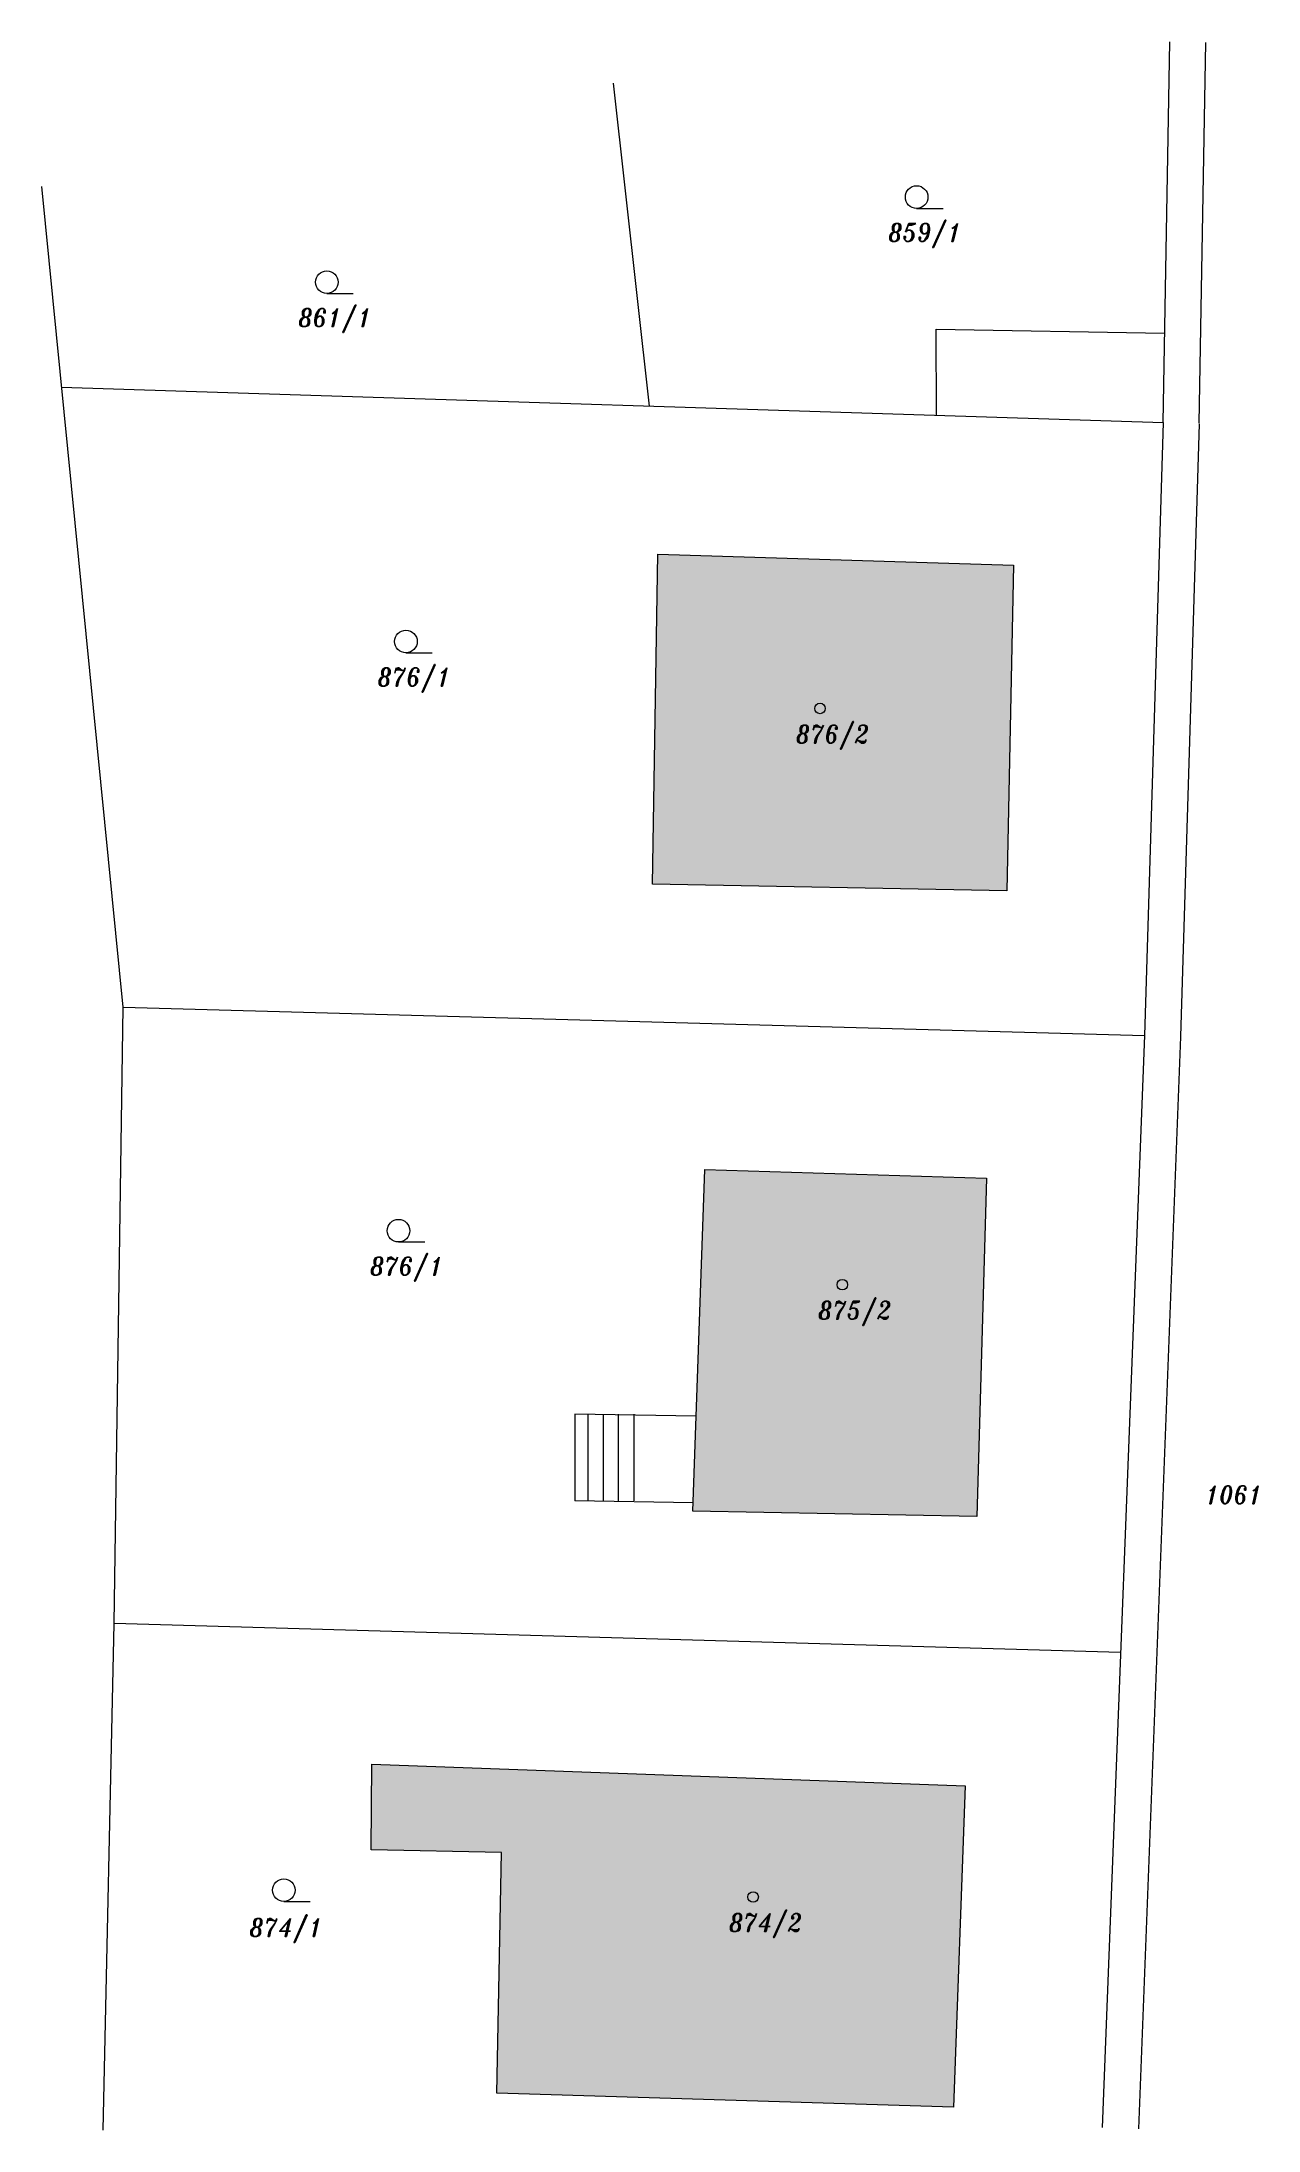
# Model space of a CAD drawing. Header units: metres. Extents: x -442 to 316, y -503 to 125.
# Drawn here: x 49.1 to 89.4, y -489.9 to -420.5 of the extents above; entities that cross this region are included whole.
import ezdxf

# ---------------------------------------------------------------- set-up
doc = ezdxf.new("R2010")
doc.units = ezdxf.units.M
doc.layers.add('katastr', color=3, linetype='Continuous')
doc.layers.add('SRAFA', color=251, linetype='Continuous')
doc.layers.add('ZNAÈKY BUDOV', color=7, linetype='Continuous', lineweight=0)
doc.layers.add('ZNAÈKY KULTUR', color=7, linetype='Continuous', lineweight=0)
doc.styles.add('ITALICT', font='ITALICT')

msp = doc.modelspace()

# ---------------------------------------------------------------- texts
at = {"layer": 'katastr', "linetype": 'Continuous', "lineweight": 0, "style": 'ITALICT', "width": 0.882354}
for s, p in [('859/1', (77.166586, -427.164019)), ('861/1', (57.587037, -429.988829)), ('876/1', (60.215021, -441.920005)), ('876/2', (74.099877, -443.812865)), ('876/1', (59.964812, -461.474912)), ('875/2', (74.839388, -462.940511)), ('1061', (87.673169, -469.063793)), ('874/1', (55.962703, -483.426469)), ('874/2', (71.879572, -483.264888))]:
    msp.add_text(s, height=0.600028, dxfattribs=at).set_placement(p)

# ---------------------------------------------------------------- blocks, each defined once
blk = doc.blocks.new('3$04')
at = {"layer": 'ZNAÈKY KULTUR', "color": 7, "linetype": 'Continuous', "lineweight": 0}
blk.add_line((0.01, 0), (1.76, 0), dxfattribs=at)
blk.add_circle((0.01, 0.75), 0.75, dxfattribs=at)
blk = doc.blocks.new('4$02')
at = {"layer": 'ZNAÈKY BUDOV', "color": 7, "linetype": 'Continuous', "lineweight": 0}
blk.add_circle((-0.007, 0.001), 0.175, dxfattribs=at)

# ---------------------------------------------------------------- hatches: boundary and pattern name
at = {"layer": 'SRAFA', "linetype": 'Continuous', "lineweight": 0}
for points in [[(69.5145, -437.543245), (81.320037, -437.909715), (81.100059, -448.720553), (69.331186, -448.500671)], [(71.069956, -457.968907), (80.425196, -458.257744), (80.100115, -469.486276), (70.672627, -469.305752)], [(60.024055, -477.705823), (79.715295, -478.423568), (79.330079, -489.094893), (64.168975, -488.627334), (64.324343, -480.639163), (59.997223, -480.554433)]]:
    msp.add_hatch(color=253, dxfattribs=at).paths.add_polyline_path(points)

# ---------------------------------------------------------------- linework, layer by layer
at = {"layer": 'katastr', "linetype": 'Continuous', "lineweight": 0}
for p, q in [((86.282514, -433.174266), (86.506737, -420.533443)), ((87.482325, -433.195549), (87.706548, -420.554726)), ((68.02663, -421.905786), (69.225188, -432.626599)), ((51.761331, -452.580445), (49.064228, -425.339748)), ((78.765903, -432.932927), (78.750694, -430.075049)), ((78.750694, -430.075049), (86.335101, -430.209581)), ((49.723705, -432.000456), (86.282514, -433.174266)), ((86.282514, -433.174266), (85.665977, -453.515708)), ((87.481963, -433.210621), (86.865426, -453.552063)), ((51.470081, -473.040687), (51.761331, -452.580445)), ((51.761331, -452.580445), (85.665977, -453.515708)), ((85.665977, -453.515708), (84.268174, -489.766991)), ((86.865086, -453.561944), (85.467283, -489.813227)), ((70.783232, -466.149896), (66.754922, -466.084244)), ((66.754922, -466.084244), (66.754922, -468.965513)), ((67.19345, -466.084244), (67.19345, -468.965513)), ((67.7005, -466.084244), (67.7005, -468.965513)), ((68.193848, -466.084244), (68.193848, -468.965513)), ((68.714601, -466.084244), (68.714601, -468.965513)), ((70.682308, -469.02952), (66.754922, -468.965513)), ((51.107161, -489.857917), (51.470081, -473.040687)), ((84.875969, -474.004157), (51.470081, -473.040687))]:
    msp.add_line(p, q, dxfattribs=at)
at = {"layer": 'katastr', "linetype": 'Continuous', "lineweight": 0, "flags": 128}
for points in [[(69.5145, -437.543245), (81.320037, -437.909715), (81.100059, -448.720553), (69.331186, -448.500671)], [(71.069956, -457.968907), (80.425196, -458.257744), (80.100115, -469.486276), (70.672627, -469.305752)]]:
    msp.add_lwpolyline(points, close=True, dxfattribs=at)
msp.add_lwpolyline([(60.024055, -477.705823), (79.715295, -478.423568), (79.330079, -489.094893), (64.168975, -488.627334), (64.324343, -480.639163), (59.997223, -480.554433), (60.024055, -477.705823)], dxfattribs=at)

# ---------------------------------------------------------------- block references
at = {"layer": 'katastr', "linetype": 'Continuous', "lineweight": 0, "xscale": 0.500023365020752, "yscale": 0.500023365020752, "zscale": 0.5}
for p in [(78.099339, -426.062881), (58.51979, -428.887691), (61.147774, -440.818867), (60.897565, -460.373775), (57.094313, -482.262398)]:
    msp.add_blockref('3$04', p, dxfattribs=at)
at = {"layer": 'katastr', "linetype": 'Continuous', "lineweight": 0, "xscale": 1.000046730041504, "yscale": 1.000046730041504}
for p in [(74.903769, -442.66424), (75.64328, -461.791886), (72.683464, -482.116263)]:
    msp.add_blockref('4$02', p, dxfattribs=at)

msp.set_redraw_order([(e.dxf.handle, doc.entitydb.next_handle()) for e in msp.query("TEXT MTEXT ATTDEF DIMENSION ARC_DIMENSION")])  # texts and dimensions are drawn at this point

doc.saveas('drawing.dxf')
